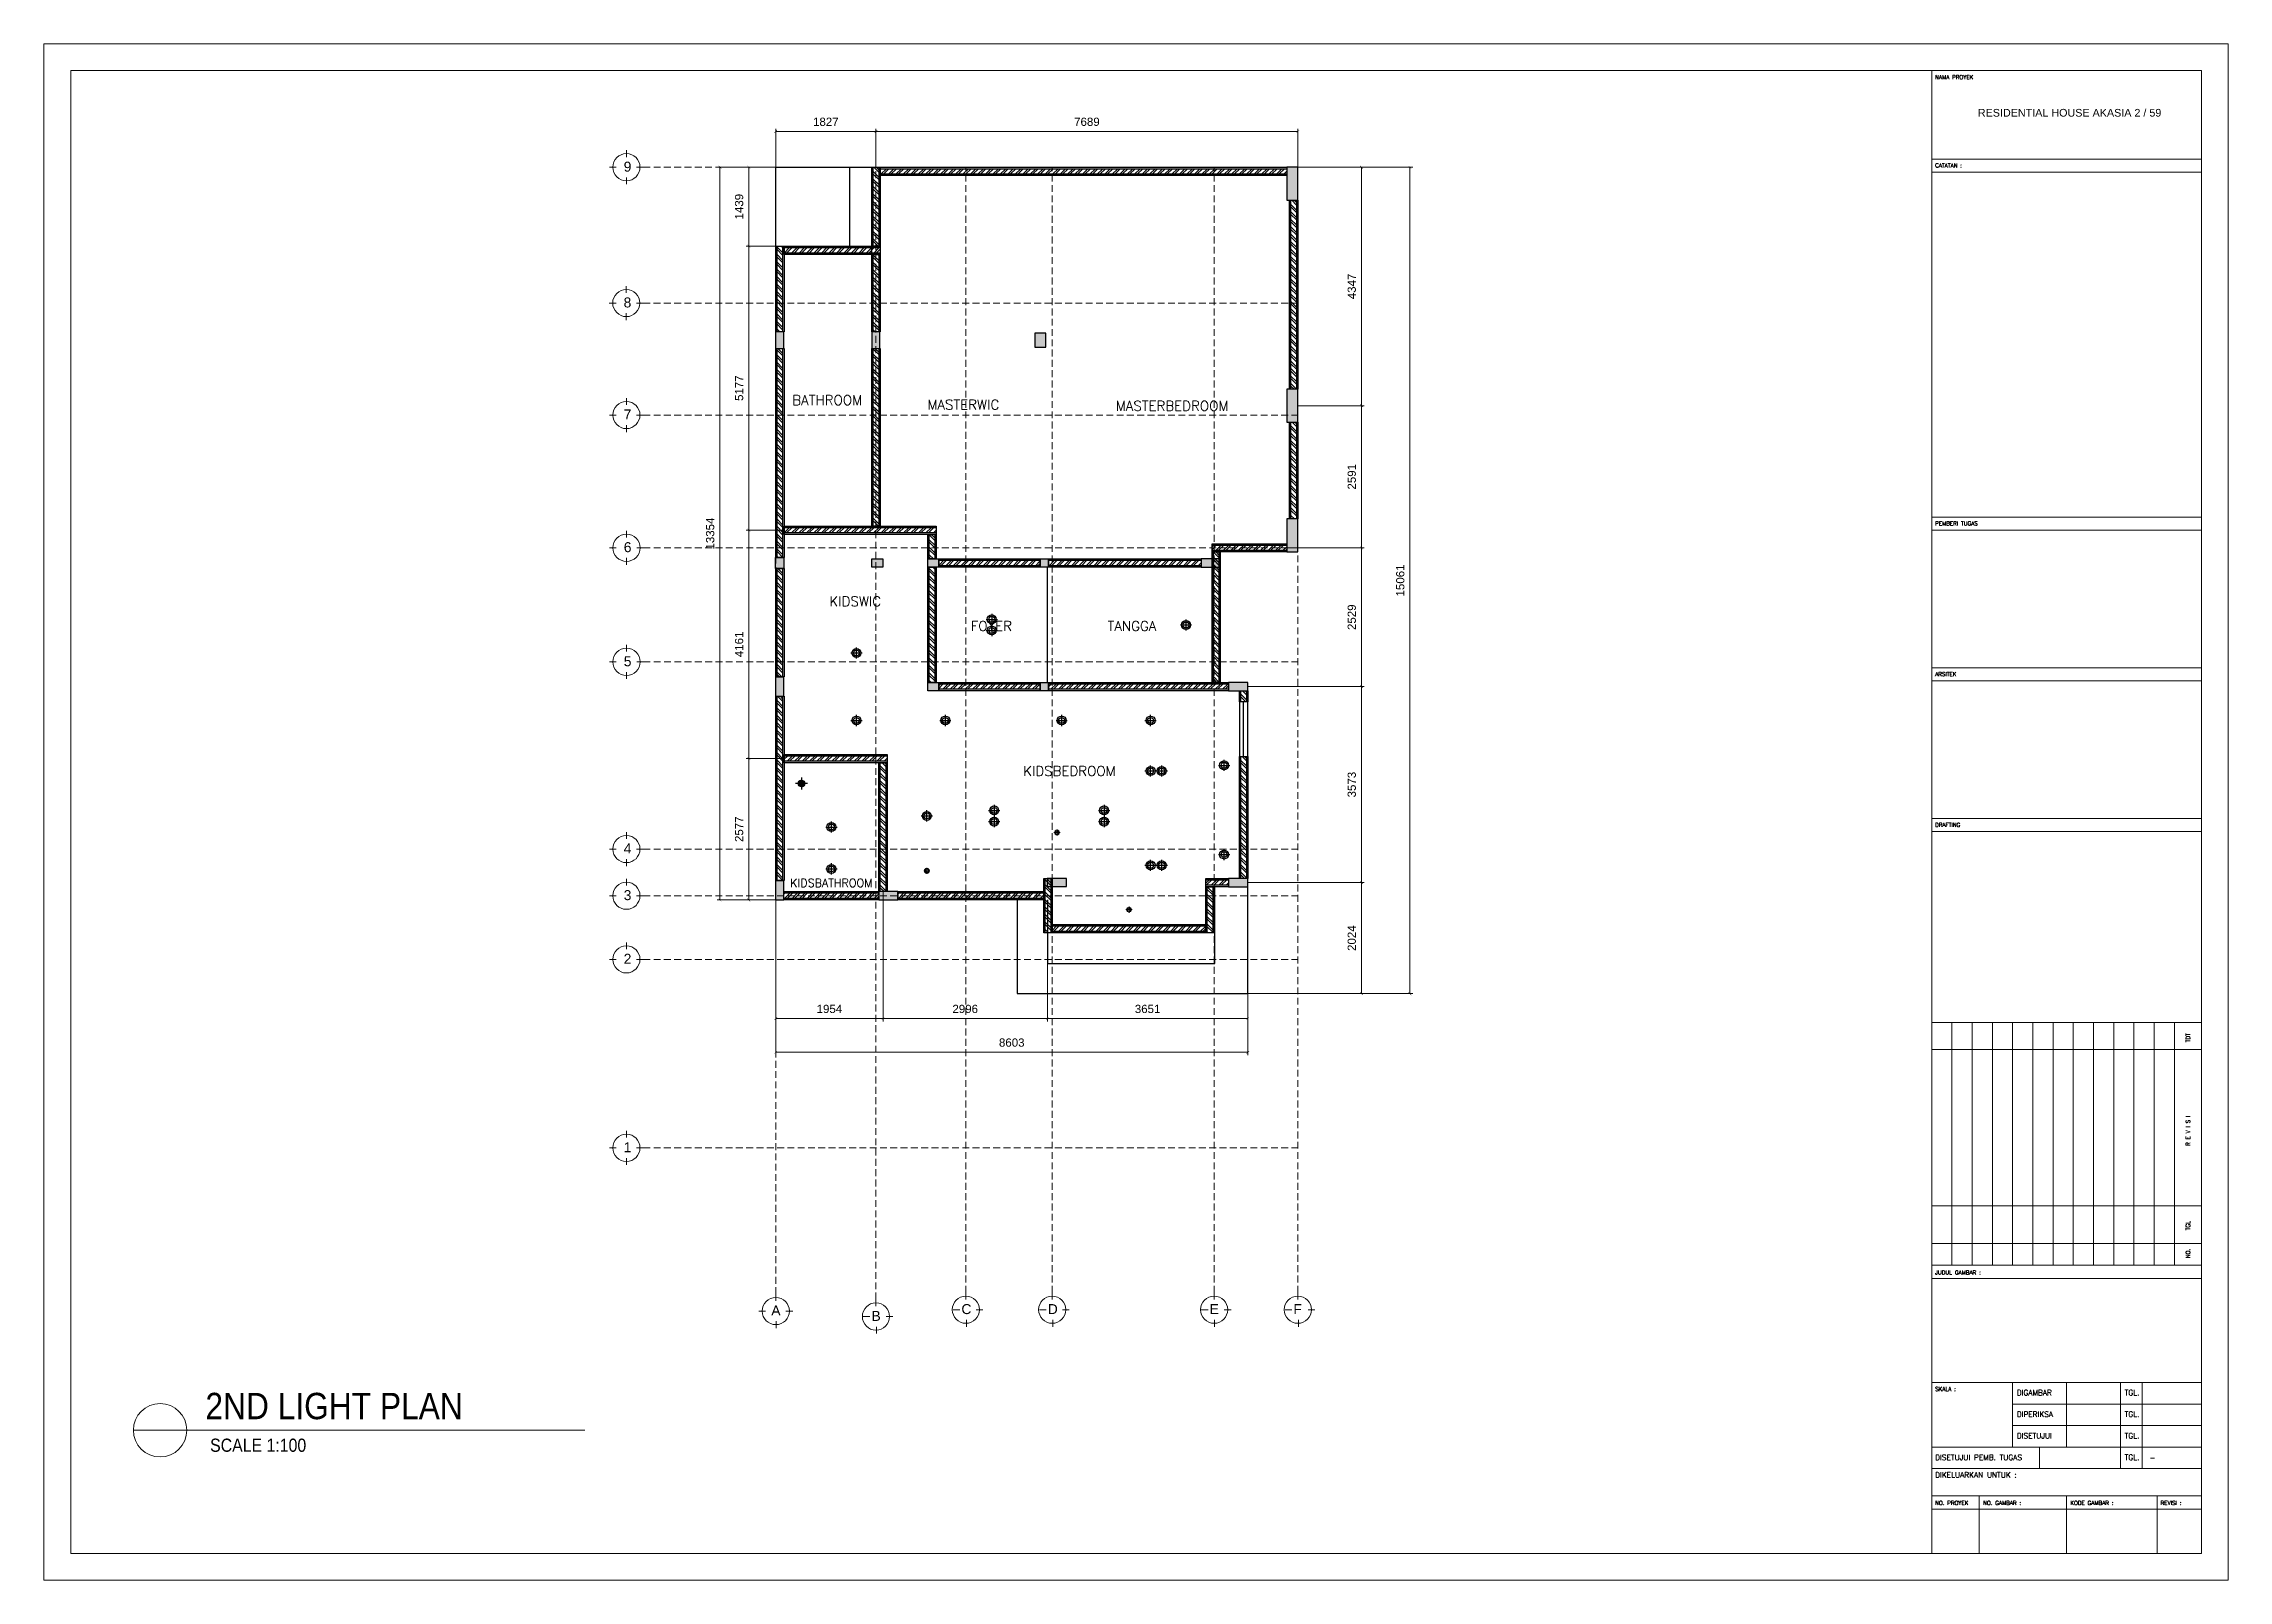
# Model space of a CAD drawing. Header units: millimetres. Extents: x 19632 to 183655, y 41319 to 69325.
# Drawn here: x 99257 to 139070, y 41319 to 69325 of the extents above; entities that cross this region are included whole.
import ezdxf
from ezdxf.enums import TextEntityAlignment as Align

# ---------------------------------------------------------------- set-up
doc = ezdxf.new("R2010")
doc.units = ezdxf.units.MM
doc.header["$MEASUREMENT"] = 0
doc.linetypes.add('DASHED2', pattern=[0.375, 0.25, -0.125])
doc.linetypes.add('HIDDEN2', pattern=[0.1875, 0.125, -0.0625])
for name, color, linetype, lineweight in [('09-Arsiran', 8, 'Continuous', 5), ('AS', 8, 'HIDDEN2', 5), ('ceiling', 40, 'Continuous', 13), ('DIM', 1, 'Continuous', 5), ('HATCH', 8, 'Continuous', 5), ('KOP', 7, 'Continuous', 80), ('l1', 5, 'Continuous', 5), ('LEGEND', 1, 'DASHED2', 50), ('XR-KOP A3_MOZART$0$A-TXTKOP', 3, 'Continuous', 5), ('XR-KOP A3_MOZART$0$KOP-A1$0$A-GRSKOP', 1, 'Continuous', 5), ('XR-KOP A3_MOZART$0$KOP-A1$0$A-TXTKOP', 3, 'Continuous', 5)]:
    doc.layers.add(name, color=color, linetype=linetype, lineweight=lineweight)
for name, color, linetype in [('lights (bulb)', 32, 'Continuous'), ('tampak', 7, 'Continuous'), ('WALL', 255, 'Continuous')]:
    doc.layers.add(name, color=color, linetype=linetype)
doc.styles.add('40', font='arial.ttf', dxfattribs={"width": 0.9, "height": 100})
doc.styles.add('HAND', font='ROMAND.SHX', dxfattribs={"width": 0.8, "height": 250})
doc.styles.get("Standard").update_dxf_attribs({"font": 'arial.ttf'})
doc.styles.add('style2', font='times.ttf', dxfattribs={"height": 0.18})
doc.styles.add('XR-KOP A3_MOZART$0$KOP-A1$0$ROMANS', font='romans.shx', dxfattribs={"height": 200})
doc.styles.add('XR-KOP A3_MOZART$0$ROMANS', font='romans.shx', dxfattribs={"height": 200})
doc.dimstyles.new('DIM100', dxfattribs={"dimscale": 0, "dimtxt": 150, "dimasz": 50, "dimexe": 50, "dimexo": 0, "dimgap": 100, "dimtad": 1, "dimtoh": 1, "dimdec": 0, "dimdsep": 46, "dimtxsty": 'Standard', "dimblk": 'ARCHTICK', "dimcen": 1, "dimclrd": 1, "dimclre": 1, "dimadec": 0, "dimazin": 0, "dimtfac": 250, "dimtdec": 0, "dimtix": 1, "dimtmove": 0, "dimatfit": 3, "dimldrblk": 'DOT', "dimfxl": 150, "dimtolj": 1, "dimtzin": 0, "dimlwd": 5, "dimlwe": 5, "dimarcsym": 0})

msp = doc.modelspace()

# ---------------------------------------------------------------- texts
at = {"color": 4, "style": 'HAND'}
for tag, height, p in [('BATHROOM', 178.897, (113536.6, 62829)), ('MASTERWIC', 178.897, (116016.7, 62746.6)), ('MASTERBEDROOM', 178.897, (119821, 62723.9)), ('KIDSWIC', 178.897, (114047.6, 59161.9)), ('FOYER', 178.897, (116527.8, 58713.2)), ('TANGGA', 178.897, (119090.7, 58713.2)), ('KIDSBEDROOM', 178.897, (117950.4, 56070.1)), ('KIDSBATHROOM', 148.393, (113612.6, 54028.5))]:
    msp.add_attdef(tag, text='%%UDENAH LANTAI DASAR', height=height, rotation=0, dxfattribs=at).set_placement(p, align=Align.MIDDLE)
at = {"layer": '09-Arsiran', "color": 2, "char_height": 181.6, "attachment_point": 1}
for s, width, insert in [('9', 181.624, (109827, 67175.2)), ('8', 181.624, (109825.5, 64700.2)), ('7', 43.207, (109827, 62658.8)), ('6', 43.207, (109828.4, 60239.5)), ('5', 43.207, (109828.4, 58160.2)), ('4', 43.207, (109827, 54748)), ('3', 43.207, (109827, 53897.3)), ('2', 43.207, (109827, 52737.3)), ('1', 43.207, (109827, 49302.3)), ('A', 43.207, (112517, 46327.7)), ('B', 43.207, (114342.8, 46227.7)), ('C', 43.207, (115982, 46352.7)), ('D', 43.207, (117554.9, 46352.7)), ('E', 43.207, (120504.9, 46352.7)), ('F', 181.624, (122031.4, 46352.7))]:
    msp.add_mtext_dynamic_manual_height_columns(s, width=width, gutter_width=908.1, heights=[0], dxfattribs=dict(at, insert=insert))
at = {"layer": 'DIM', "attachment_point": 5, "style": '40'}
for s, insert, char_height in [('{\\fCentury Gothic|b0|i0|c0|p34;2ND LIGHT PLAN }', (104549.8, 44491.9), 480.38), ('{\\fCentury Gothic|b0|i0|c0|p34;SCALE 1:100}', (103165.9, 43779.3), 240.19)]:
    msp.add_mtext(s, dxfattribs=dict(at, insert=insert, char_height=char_height))

# ---------------------------------------------------------------- blocks, each defined once
blk = doc.blocks.new('hsdh')
at = {"layer": 'XR-KOP A3_MOZART$0$KOP-A1$0$A-GRSKOP', "linetype": 'Continuous', "lineweight": 5}
for p, q in [((140385, 56660), (140385, 82138)), ((140385, 80618), (145017, 80618)), ((140385, 74466), (145017, 74466)), ((140385, 74244), (145017, 74244)), ((140385, 71876), (145017, 71876)), ((140385, 71654), (145017, 71654)), ((140385, 69286), (145017, 69286)), ((140385, 69063), (145017, 69063)), ((140385, 65781), (145017, 65781)), ((140385, 65781), (145017, 65781)), ((140732, 61611), (140732, 65781)), ((141079, 61611), (141079, 65781)), ((141427, 61611), (141427, 65781)), ((141774, 61611), (141774, 65781)), ((142122, 61611), (142122, 65781)), ((142469, 61611), (142469, 65781)), ((142816, 61611), (142816, 65781)), ((143164, 61611), (143164, 65781)), ((143511, 61611), (143511, 65781)), ((143859, 61611), (143859, 65781)), ((144206, 61611), (144206, 65781)), ((144554, 61611), (144554, 65781)), ((140385, 65317), (145017, 65317)), ((140385, 62631), (145017, 62631)), ((140385, 61982), (145017, 61982)), ((140385, 61611), (145017, 61611)), ((140385, 61611), (145017, 61611)), ((140385, 61380), (145017, 61380)), ((140385, 59597), (145017, 59597)), ((141774, 59597), (141774, 58485)), ((142701, 59597), (142701, 58485)), ((143627, 59597), (143627, 58115)), ((143998, 59597), (143998, 58115)), ((141774, 59226), (145017, 59226)), ((141774, 58856), (145017, 58856)), ((140385, 58485), (145017, 58485)), ((142237, 58485), (142237, 58115)), ((140385, 58115), (145017, 58115)), ((140385, 57651), (145017, 57651)), ((141201, 57651), (141201, 56660)), ((142701, 57651), (142701, 56660)), ((144258, 57651), (144258, 56660)), ((140385, 57420), (145017, 57420))]:
    blk.add_line(p, q, dxfattribs=at)
at = {"layer": 'XR-KOP A3_MOZART$0$KOP-A1$0$A-GRSKOP', "color": 0, "linetype": 'Continuous', "lineweight": 5}
blk.add_lwpolyline([(145480, 82601), (107945, 82601), (107945, 56197), (145480, 56197)], close=True, dxfattribs=at)
at = {"layer": 'XR-KOP A3_MOZART$0$KOP-A1$0$A-GRSKOP', "color": 5, "linetype": 'Continuous', "lineweight": 5}
blk.add_lwpolyline([(145017, 82138), (108409, 82138), (108409, 56660), (145017, 56660)], close=True, dxfattribs=at)
at = {"layer": 'XR-KOP A3_MOZART$0$KOP-A1$0$A-GRSKOP', "linetype": 'Continuous', "lineweight": 5}
blk.add_lwpolyline([(145017, 80396), (140385, 80396)], dxfattribs=at)
at = {"layer": 'KOP', "color": 7, "insert": (141177, 81480), "char_height": 132.26, "attachment_point": 1, "style": 'style2'}
blk.add_mtext('{\\fArial|b0|i0|c0|p34;RESIDENTIAL HOUSE AKASIA 2 / 59}', dxfattribs=at)
at = {"layer": 'XR-KOP A3_MOZART$0$A-TXTKOP', "lineweight": 5, "style": 'XR-KOP A3_MOZART$0$ROMANS'}
blk.add_text('-', height=92.6, dxfattribs=at).set_placement((144125, 58258))
at = {"layer": 'XR-KOP A3_MOZART$0$KOP-A1$0$A-TXTKOP', "lineweight": 5, "style": 'XR-KOP A3_MOZART$0$KOP-A1$0$ROMANS'}
for s, height, p in [('NAMA PROYEK', 69.49, (140443, 81990)), ('CATATAN :', 69.5, (140443, 80475)), ('PEMBERI TUGAS', 69.49, (140443, 74323)), ('ARSITEK', 69.5, (140443, 71733)), ('DRAFTING', 69.5, (140443, 69142)), ('JUDUL GAMBAR :', 69.49, (140443, 61451)), ('SKALA :', 69.5, (140443, 59449)), ('DIGAMBAR', 92.6, (141846, 59375)), ('TGL.', 92.6, (143699, 59375)), ('DIPERIKSA', 92.6, (141846, 59004)), ('TGL.', 92.6, (143699, 59004)), ('DISETUJUI', 92.6, (141846, 58634)), ('TGL.', 92.6, (143699, 58634)), ('DISETUJUI PEMB. TUGAS', 92.65, (140443, 58262)), ('TGL.', 92.6, (143699, 58263)), ('DIKELUARKAN UNTUK :', 92.65, (140443, 57961)), ('NO. PROYEK', 69.5, (140443, 57491)), ('NO. GAMBAR :', 69.49, (141267, 57491)), ('KODE GAMBAR :', 69.49, (142767, 57491)), ('REVISI :', 69.5, (144317, 57491))]:
    blk.add_text(s, height=height, dxfattribs=at).set_placement(p)
for s, height, p in [('TDT', 69.5, (144822, 65440)), ('R E V I S I', 69.49, (144822, 63662)), ('TGL', 69.5, (144822, 62210)), ('NO.', 69.5, (144822, 61732))]:
    blk.add_text(s, height=height, rotation=90, dxfattribs=at).set_placement(p)
blk = doc.blocks.new('*U15')
at = {"layer": 'HATCH'}
h = blk.add_hatch(dxfattribs=at)
h.set_pattern_fill('ANSI32', color=0, scale=10)
h.set_pattern_definition([(45, (-5541.52, -10567.46), (-67.3519, 67.3519), []), (45, (-5496.62, -10567.46), (-67.3519, 67.3519), [])])
h.paths.add_polyline_path([(3193, 50), (3193, -50), (6523, -50), (6523, 50)])
at = {"layer": 'WALL', "color": 0}
for points in [[(3193, 75), (6523, 75), (6523, -75), (3193, -75)], [(3193, 50), (6523, 50), (6523, -50), (3193, -50)]]:
    blk.add_lwpolyline(points, close=True, dxfattribs=at)
blk = doc.blocks.new('*U14')
at = {"layer": 'HATCH'}
h = blk.add_hatch(dxfattribs=at)
h.set_pattern_fill('ANSI32', color=0, scale=10)
h.set_pattern_definition([(45, (4766.25, -10567.46), (-67.3519, 67.3519), []), (45, (4811.15, -10567.46), (-67.3519, 67.3519), [])])
h.paths.add_polyline_path([(10943, -50), (10943, 50), (9081, 50), (9081, -50)])
at = {"layer": 'WALL', "color": 0}
for points in [[(9081, 75), (10943, 75), (10943, -75), (9081, -75)], [(9081, 50), (10943, 50), (10943, -50), (9081, -50)]]:
    blk.add_lwpolyline(points, close=True, dxfattribs=at)
blk = doc.blocks.new('*U179')
at = {"layer": 'HATCH'}
h = blk.add_hatch(dxfattribs=at)
h.set_pattern_fill('ANSI32', color=0, scale=10)
h.set_pattern_definition([(45, (-121.22, -10567.46), (-67.3519, 67.3519), []), (45, (-76.315, -10567.46), (-67.3519, 67.3519), [])])
h.paths.add_polyline_path([(8884, -50), (8884, 50), (6252, 50), (6252, -50)])
at = {"layer": 'WALL', "color": 0}
for points in [[(6252, 75), (8884, 75), (8884, -75), (6252, -75)], [(6252, 50), (8884, 50), (8884, -50), (6252, -50)]]:
    blk.add_lwpolyline(points, close=True, dxfattribs=at)
blk = doc.blocks.new('*U16')
at = {"layer": 'HATCH'}
h = blk.add_hatch(dxfattribs=at)
h.set_pattern_fill('ANSI32', color=0, scale=10)
h.set_pattern_definition([(45, (-19696.05, -10567.46), (-67.3519, 67.3519), []), (45, (-19651.15, -10567.46), (-67.3519, 67.3519), [])])
h.paths.add_polyline_path([(-3382, 50), (-3382, -50), (-1056, -50), (-1056, 50)])
at = {"layer": 'WALL', "color": 0}
for points in [[(-3382, 75), (-1056, 75), (-1056, -75), (-3382, -75)], [(-3382, 50), (-1056, 50), (-1056, -50), (-3382, -50)]]:
    blk.add_lwpolyline(points, close=True, dxfattribs=at)
blk = doc.blocks.new('*U177')
at = {"layer": 'HATCH'}
h = blk.add_hatch(dxfattribs=at)
h.set_pattern_fill('ANSI32', color=0, scale=10)
h.set_pattern_definition([(45, (-21335.74, -10567.46), (-67.3519, 67.3519), []), (45, (-21290.83, -10567.46), (-67.3519, 67.3519), [])])
h.paths.add_polyline_path([(-3531, 50), (-3531, -50), (-2548, -50), (-2548, 50)])
at = {"layer": 'WALL', "color": 0}
for points in [[(-3531, 75), (-2548, 75), (-2548, -75), (-3531, -75)], [(-3531, 50), (-2548, 50), (-2548, -50), (-3531, -50)]]:
    blk.add_lwpolyline(points, close=True, dxfattribs=at)
blk = doc.blocks.new('*U175')
at = {"layer": 'HATCH'}
h = blk.add_hatch(dxfattribs=at)
h.set_pattern_fill('ANSI32', color=0, scale=10)
h.set_pattern_definition([(45, (799.83, -10567.46), (-67.3519, 67.3519), []), (45, (844.73, -10567.46), (-67.3519, 67.3519), [])])
h.paths.add_polyline_path([(8234, -50), (8234, 50), (7823, 50), (7823, -50)])
at = {"layer": 'WALL', "color": 0}
for points in [[(7823, 75), (8234, 75), (8234, -75), (7823, -75)], [(7823, 50), (8234, 50), (8234, -50), (7823, -50)]]:
    blk.add_lwpolyline(points, close=True, dxfattribs=at)
blk = doc.blocks.new('*U78')
at = {"layer": 'HATCH'}
h = blk.add_hatch(dxfattribs=at)
h.set_pattern_fill('ANSI32', color=0, scale=10)
h.set_pattern_definition([(45, (-23743.76, -10567.46), (-67.35192, 67.35192), []), (45, (-23698.86, -10567.46), (-67.35192, 67.35192), [])])
h.paths.add_polyline_path([(-5343, 50), (-5343, -50), (-3143, -50), (-3143, 50)])
at = {"layer": 'WALL', "color": 0}
for points in [[(-5343, 75), (-3143, 75), (-3143, -75), (-5343, -75)], [(-5343, 50), (-3143, 50), (-3143, -50), (-5343, -50)]]:
    blk.add_lwpolyline(points, close=True, dxfattribs=at)
blk = doc.blocks.new('*U17')
at = {"layer": 'HATCH'}
h = blk.add_hatch(dxfattribs=at)
h.set_pattern_fill('ANSI32', color=0, scale=10)
h.set_pattern_definition([(45, (9317.82, -10567.46), (-67.3519, 67.3519), []), (45, (9362.72, -10567.46), (-67.3519, 67.3519), [])])
h.paths.add_polyline_path([(13204, -50), (13204, 50), (11371, 50), (11371, -50)])
at = {"layer": 'WALL', "color": 0}
for points in [[(11371, 75), (13204, 75), (13204, -75), (11371, -75)], [(11371, 50), (13204, 50), (13204, -50), (11371, -50)]]:
    blk.add_lwpolyline(points, close=True, dxfattribs=at)
blk = doc.blocks.new('*U62')
at = {"layer": 'HATCH'}
h = blk.add_hatch(dxfattribs=at)
h.set_pattern_fill('ANSI32', color=0, scale=10)
h.set_pattern_definition([(45, (-36433.05, -10567.46), (-67.35192, 67.35192), []), (45, (-36388.15, -10567.46), (-67.35192, 67.35192), [])])
h.paths.add_polyline_path([(-12293, 50), (-12293, -50), (-8883, -50), (-8883, 50)])
at = {"layer": 'WALL', "color": 0}
for points in [[(-12293, 75), (-8883, 75), (-8883, -75), (-12293, -75)], [(-12293, 50), (-8883, 50), (-8883, -50), (-12293, -50)]]:
    blk.add_lwpolyline(points, close=True, dxfattribs=at)
blk = doc.blocks.new('*U18')
at = {"layer": 'HATCH'}
h = blk.add_hatch(dxfattribs=at)
h.set_pattern_fill('ANSI32', color=0, scale=10)
h.set_pattern_definition([(45, (8123.6, -10567.46), (-67.3519, 67.3519), []), (45, (8168.5, -10567.46), (-67.3519, 67.3519), [])])
h.paths.add_polyline_path([(12606, -50), (12606, 50), (10774, 50), (10774, -50)])
at = {"layer": 'WALL', "color": 0}
for points in [[(10774, 75), (12606, 75), (12606, -75), (10774, -75)], [(10774, 50), (12606, 50), (12606, -50), (10774, -50)]]:
    blk.add_lwpolyline(points, close=True, dxfattribs=at)
blk = doc.blocks.new('*U66')
at = {"layer": 'HATCH'}
h = blk.add_hatch(dxfattribs=at)
h.set_pattern_fill('ANSI32', color=0, scale=10)
h.set_pattern_definition([(45, (-30099.03, -10567.46), (-67.35192, 67.35192), []), (45, (-30054.13, -10567.46), (-67.35192, 67.35192), [])])
h.paths.add_polyline_path([(-9025, 50), (-9025, -50), (-5817, -50), (-5817, 50)])
at = {"layer": 'WALL', "color": 0}
for points in [[(-9025, 75), (-5817, 75), (-5817, -75), (-9025, -75)], [(-9025, 50), (-5817, 50), (-5817, -50), (-9025, -50)]]:
    blk.add_lwpolyline(points, close=True, dxfattribs=at)
blk = doc.blocks.new('*U24')
at = {"layer": 'HATCH'}
h = blk.add_hatch(dxfattribs=at)
h.set_pattern_fill('ANSI32', color=0, scale=10)
h.set_pattern_definition([(45, (7339.76, -10567.46), (-67.3519, 67.3519), []), (45, (7384.66, -10567.46), (-67.3519, 67.3519), [])])
h.paths.add_polyline_path([(12676, -50), (12676, 50), (9921, 50), (9921, -50)])
at = {"layer": 'WALL', "color": 0}
for points in [[(9921, 75), (12676, 75), (12676, -75), (9921, -75)], [(9921, 50), (12676, 50), (12676, -50), (9921, -50)]]:
    blk.add_lwpolyline(points, close=True, dxfattribs=at)
blk = doc.blocks.new('*U25')
at = {"layer": 'HATCH'}
h = blk.add_hatch(dxfattribs=at)
h.set_pattern_fill('ANSI32', color=0, scale=10)
h.set_pattern_definition([(45, (-31819.38, -10567.46), (-67.35192, 67.35192), []), (45, (-31774.48, -10567.46), (-67.35192, 67.35192), [])])
h.paths.add_polyline_path([(-9322, 50), (-9322, -50), (-7241, -50), (-7241, 50)])
at = {"layer": 'WALL', "color": 0}
for points in [[(-9322, 75), (-7241, 75), (-7241, -75), (-9322, -75)], [(-9322, 50), (-7241, 50), (-7241, -50), (-9322, -50)]]:
    blk.add_lwpolyline(points, close=True, dxfattribs=at)
blk = doc.blocks.new('*U26')
at = {"layer": 'HATCH'}
h = blk.add_hatch(dxfattribs=at)
h.set_pattern_fill('ANSI32', color=0, scale=10)
h.set_pattern_definition([(45, (8038.8, -10567.46), (-67.3519, 67.3519), []), (45, (8083.7, -10567.46), (-67.3519, 67.3519), [])])
h.paths.add_polyline_path([(13273, -50), (13273, 50), (10023, 50), (10023, -50)])
at = {"layer": 'WALL', "color": 0}
for points in [[(10023, 75), (13273, 75), (13273, -75), (10023, -75)], [(10023, 50), (13273, 50), (13273, -50), (10023, -50)]]:
    blk.add_lwpolyline(points, close=True, dxfattribs=at)
blk = doc.blocks.new('*U27')
at = {"layer": 'HATCH'}
h = blk.add_hatch(dxfattribs=at)
h.set_pattern_fill('ANSI32', color=0, scale=10)
h.set_pattern_definition([(45, (-1166.05, -10567.46), (-67.3519, 67.3519), []), (45, (-1121.15, -10567.46), (-67.3519, 67.3519), [])])
h.paths.add_polyline_path([(7902, -50), (7902, 50), (6189, 50), (6189, -50)])
at = {"layer": 'WALL', "color": 0}
for points in [[(6189, 75), (7902, 75), (7902, -75), (6189, -75)], [(6189, 50), (7902, 50), (7902, -50), (6189, -50)]]:
    blk.add_lwpolyline(points, close=True, dxfattribs=at)
blk = doc.blocks.new('*U28')
at = {"layer": 'HATCH'}
h = blk.add_hatch(dxfattribs=at)
h.set_pattern_fill('ANSI32', color=0, scale=10)
h.set_pattern_definition([(45, (-4169.86, -10567.46), (-67.3519, 67.3519), []), (45, (-4124.96, -10567.46), (-67.3519, 67.3519), [])])
h.paths.add_polyline_path([(6523, -50), (6523, 50), (4565, 50), (4565, -50)])
at = {"layer": 'WALL', "color": 0}
for points in [[(4565, 75), (6523, 75), (6523, -75), (4565, -75)], [(4565, 50), (6523, 50), (6523, -50), (4565, -50)]]:
    blk.add_lwpolyline(points, close=True, dxfattribs=at)
blk = doc.blocks.new('*U29')
at = {"layer": 'HATCH'}
h = blk.add_hatch(dxfattribs=at)
h.set_pattern_fill('ANSI32', color=0, scale=10)
h.set_pattern_definition([(45, (-5987.08, -10567.46), (-67.3519, 67.3519), []), (45, (-5942.18, -10567.46), (-67.3519, 67.3519), [])])
h.paths.add_polyline_path([(2747, 50), (2747, -50), (6523, -50), (6523, 50)])
at = {"layer": 'WALL', "color": 0}
for points in [[(2747, 75), (6523, 75), (6523, -75), (2747, -75)], [(2747, 50), (6523, 50), (6523, -50), (2747, -50)]]:
    blk.add_lwpolyline(points, close=True, dxfattribs=at)
blk = doc.blocks.new('*U30')
at = {"layer": 'HATCH'}
h = blk.add_hatch(dxfattribs=at)
h.set_pattern_fill('ANSI32', color=0, scale=10)
h.set_pattern_definition([(45, (-3759.58, -10567.46), (-67.3519, 67.3519), []), (45, (-3714.68, -10567.46), (-67.3519, 67.3519), [])])
h.paths.add_polyline_path([(6523, -50), (6523, 50), (4975, 50), (4975, -50)])
at = {"layer": 'WALL', "color": 0}
for points in [[(4975, 75), (6523, 75), (6523, -75), (4975, -75)], [(4975, 50), (6523, 50), (6523, -50), (4975, -50)]]:
    blk.add_lwpolyline(points, close=True, dxfattribs=at)
blk = doc.blocks.new('*U65')
at = {"layer": 'HATCH'}
h = blk.add_hatch(dxfattribs=at)
h.set_pattern_fill('ANSI32', color=0, scale=10)
h.set_pattern_definition([(45, (5170.855, -10567.46), (-67.3519, 67.3519), []), (45, (5215.76, -10567.46), (-67.3519, 67.3519), [])])
h.paths.add_polyline_path([(11586, -50), (11586, 50), (8842, 50), (8842, -50)])
at = {"layer": 'WALL', "color": 0}
for points in [[(8842, 75), (11586, 75), (11586, -75), (8842, -75)], [(8842, 50), (11586, 50), (11586, -50), (8842, -50)]]:
    blk.add_lwpolyline(points, close=True, dxfattribs=at)
blk = doc.blocks.new('_ArchTick')
at = {"color": 0, "linetype": 'ByBlock', "const_width": 0.15}
blk.add_lwpolyline([(-0.5, -0.5), (0.5, 0.5)], dxfattribs=at)
blk = doc.blocks.new('*D273')
at = {"color": 1, "lineweight": 5, "transparency": 16777216}
for p, q in [((114553, 53872), (114553, 51506)), ((112599, 53721), (112599, 51506)), ((112599, 51556), (114553, 51556))]:
    blk.add_line(p, q, dxfattribs=at)
at = {"layer": 'Defpoints', "color": 0, "transparency": 16777216}
for p in [(114553, 53872), (112599, 53721), (114553, 51556)]:
    blk.add_point(p, dxfattribs=at)
at = {"color": 1, "lineweight": 5, "transparency": 16777216, "xscale": 50, "yscale": 50, "zscale": 50, "rotation": 180}
blk.add_blockref('_ArchTick', (112599, 51556), dxfattribs=at)
at = {"color": 1, "lineweight": 5, "transparency": 16777216, "xscale": 50, "yscale": 50, "zscale": 50}
blk.add_blockref('_ArchTick', (114553, 51556), dxfattribs=at)
at = {"color": 0, "transparency": 16777216, "insert": (113576, 51732), "char_height": 150, "attachment_point": 5}
blk.add_mtext('\\A1;1954', dxfattribs=at)
blk = doc.blocks.new('_DOT')
at = {"color": 0, "linetype": 'ByBlock'}
blk.add_line((-0.5, 0), (-1, 0), dxfattribs=at)
at = {"color": 0, "linetype": 'ByBlock', "const_width": 0.5}
blk.add_lwpolyline([(-0.25, 0, 1), (0.25, 0, 1)], format="xyb", close=True, dxfattribs=at)
blk = doc.blocks.new('*D274')
at = {"color": 1, "lineweight": 5, "transparency": 16777216}
for p, q in [((114553, 53872), (114553, 51506)), ((117549, 52561), (117549, 51506)), ((114553, 51556), (117549, 51556))]:
    blk.add_line(p, q, dxfattribs=at)
at = {"layer": 'Defpoints', "color": 0, "transparency": 16777216}
for p in [(114553, 53872), (117549, 52561), (117549, 51556)]:
    blk.add_point(p, dxfattribs=at)
at = {"color": 1, "lineweight": 5, "transparency": 16777216, "xscale": 50, "yscale": 50, "zscale": 50, "rotation": 180}
blk.add_blockref('_ArchTick', (114553, 51556), dxfattribs=at)
at = {"color": 1, "lineweight": 5, "transparency": 16777216, "xscale": 50, "yscale": 50, "zscale": 50}
blk.add_blockref('_ArchTick', (117549, 51556), dxfattribs=at)
at = {"color": 0, "transparency": 16777216, "insert": (116051, 51732), "char_height": 150, "attachment_point": 5}
blk.add_mtext('\\A1;2996', dxfattribs=at)
blk = doc.blocks.new('*D223')
at = {"color": 1, "lineweight": 5, "transparency": 16777216}
for p, q in [((121200, 53961), (121200, 51506)), ((117549, 52011), (117549, 51506)), ((117549, 51556), (121200, 51556))]:
    blk.add_line(p, q, dxfattribs=at)
at = {"layer": 'Defpoints', "color": 0, "transparency": 16777216}
for p in [(121200, 53961), (117549, 52011), (121200, 51556)]:
    blk.add_point(p, dxfattribs=at)
at = {"color": 1, "lineweight": 5, "transparency": 16777216, "xscale": 50, "yscale": 50, "zscale": 50, "rotation": 180}
blk.add_blockref('_ArchTick', (117549, 51556), dxfattribs=at)
at = {"color": 1, "lineweight": 5, "transparency": 16777216, "xscale": 50, "yscale": 50, "zscale": 50}
blk.add_blockref('_ArchTick', (121200, 51556), dxfattribs=at)
at = {"color": 0, "transparency": 16777216, "insert": (119375, 51732), "char_height": 150, "attachment_point": 5}
blk.add_mtext('\\A1;3651', dxfattribs=at)
blk = doc.blocks.new('*D224')
at = {"color": 1, "lineweight": 5, "transparency": 16777216}
for p, q in [((121200, 53961), (121200, 50892)), ((112597, 53721), (112597, 50892)), ((112597, 50942), (121200, 50942))]:
    blk.add_line(p, q, dxfattribs=at)
at = {"layer": 'Defpoints', "color": 0, "transparency": 16777216}
for p in [(121200, 53961), (112597, 53721), (121200, 50942)]:
    blk.add_point(p, dxfattribs=at)
at = {"color": 1, "lineweight": 5, "transparency": 16777216, "xscale": 50, "yscale": 50, "zscale": 50, "rotation": 180}
blk.add_blockref('_ArchTick', (112597, 50942), dxfattribs=at)
at = {"color": 1, "lineweight": 5, "transparency": 16777216, "xscale": 50, "yscale": 50, "zscale": 50}
blk.add_blockref('_ArchTick', (121200, 50942), dxfattribs=at)
at = {"color": 0, "transparency": 16777216, "insert": (116899, 51119), "char_height": 150, "attachment_point": 5}
blk.add_mtext('\\A1;8603', dxfattribs=at)
blk = doc.blocks.new('H4RTVVVV')
at = {"layer": 'tampak', "transparency": 33554687}
h = blk.add_hatch(dxfattribs=at)
h.set_pattern_fill('ANSI31', color=256, scale=10)
h.set_pattern_definition([(45, (147297.6343, 4e-11), (-0.8838834765, 0.8838834765), [])])
h.paths.add_polyline_path([(471989, 38900), (471989, 38600), (472139, 38600), (472139, 38900)])
h.paths.add_polyline_path([(473741, 38900), (473741, 38600), (473891, 38600), (473891, 38900)])
h.paths.add_polyline_path([(476711, 38875), (476711, 38625), (476911, 38625), (476911, 38875)])
h.paths.add_polyline_path([(481305, 41901), (481305, 41300), (481507, 41300), (481507, 41901)])
h.paths.add_polyline_path([(481305, 37857), (481305, 37255), (481507, 37255), (481507, 37857)])
h.paths.add_polyline_path([(481305, 35491), (481305, 34890), (481507, 34890), (481507, 35491)])
h.paths.add_polyline_path([(479742, 34762), (479742, 34612), (480092, 34612), (480092, 34762)])
h.paths.add_polyline_path([(476811, 34762), (476961, 34762), (476961, 34612), (476811, 34612)])
h.paths.add_polyline_path([(474761, 34762), (474961, 34762), (474961, 34612), (474761, 34612)])
h.paths.add_polyline_path([(473741, 34762), (473941, 34762), (473941, 34612), (473741, 34612)])
h.paths.add_polyline_path([(472139, 34787), (472139, 34587), (471989, 34587), (471989, 34787)])
h.paths.add_polyline_path([(471989, 32610), (471989, 32260), (472139, 32260), (472139, 32610)])
h.paths.add_polyline_path([(474761, 32511), (474961, 32511), (474961, 32361), (474761, 32361)])
h.paths.add_polyline_path([(476811, 32511), (476961, 32511), (476961, 32361), (476811, 32361)])
h.paths.add_polyline_path([(480242, 32511), (480242, 32361), (480592, 32361), (480592, 32511)])
h.paths.add_polyline_path([(480242, 28938), (480242, 28788), (480592, 28788), (480592, 28938)])
h.paths.add_polyline_path([(476941, 28940), (476941, 28790), (477291, 28790), (477291, 28940)])
h.paths.add_polyline_path([(473869, 28700), (473869, 28550), (474219, 28550), (474219, 28700)])
h.paths.add_polyline_path([(471989, 28548), (472139, 28548), (472139, 28898), (471989, 28898)])
for points in [[(481305, 41901), (481305, 41300), (481507, 41300), (481507, 41901), (481305, 41901)], [(471989, 38900), (471989, 38600), (472139, 38600), (472139, 38900), (471989, 38900)], [(473741, 38900), (473741, 38600), (473891, 38600), (473891, 38900), (473741, 38900)], [(476711, 38875), (476711, 38625), (476911, 38625), (476911, 38875), (476711, 38875)], [(481305, 37857), (481305, 37255), (481507, 37255), (481507, 37857), (481305, 37857)], [(481305, 35491), (481305, 34890), (481507, 34890), (481507, 35491), (481305, 35491)], [(472139, 34787), (472139, 34587), (471989, 34587), (471989, 34787), (472139, 34787)], [(473741, 34762), (473941, 34762), (473941, 34612), (473741, 34612), (473741, 34762)], [(474761, 34762), (474961, 34762), (474961, 34612), (474761, 34612), (474761, 34762)], [(476811, 34762), (476961, 34762), (476961, 34612), (476811, 34612), (476811, 34762)], [(479742, 34762), (479742, 34612), (480092, 34612), (480092, 34762), (479742, 34762)], [(471989, 32610), (471989, 32260), (472139, 32260), (472139, 32610), (471989, 32610)], [(474761, 32511), (474961, 32511), (474961, 32361), (474761, 32361), (474761, 32511)], [(476811, 32511), (476961, 32511), (476961, 32361), (476811, 32361), (476811, 32511)], [(480242, 32511), (480242, 32361), (480592, 32361), (480592, 32511), (480242, 32511)], [(471989, 28548), (472139, 28548), (472139, 28898), (471989, 28898), (471989, 28548)], [(473869, 28700), (473869, 28550), (474219, 28550), (474219, 28700), (473869, 28700)], [(476941, 28940), (476941, 28790), (477291, 28790), (477291, 28940), (476941, 28940)], [(480242, 28938), (480242, 28788), (480592, 28788), (480592, 28938), (480242, 28938)]]:
    blk.add_lwpolyline(points)
blk = doc.blocks.new('*U60')
at = {"layer": 'HATCH'}
h = blk.add_hatch(dxfattribs=at)
h.set_pattern_fill('ANSI32', color=0, scale=10)
h.set_pattern_definition([(45, (6181.03, -10567.46), (-67.3519, 67.3519), []), (45, (6225.93, -10567.46), (-67.3519, 67.3519), [])])
h.paths.add_polyline_path([(11586, -50), (11586, 50), (9852, 50), (9852, -50)])
at = {"layer": 'WALL', "color": 0}
for points in [[(9852, 75), (11586, 75), (11586, -75), (9852, -75)], [(9852, 50), (11586, 50), (11586, -50), (9852, -50)]]:
    blk.add_lwpolyline(points, close=True, dxfattribs=at)
blk = doc.blocks.new('*U61')
at = {"layer": 'HATCH'}
h = blk.add_hatch(dxfattribs=at)
h.set_pattern_fill('ANSI32', color=0, scale=10)
h.set_pattern_definition([(45, (-32180.25, -10567.46), (-67.35192, 67.35192), []), (45, (-32135.35, -10567.46), (-67.35192, 67.35192), [])])
h.paths.add_polyline_path([(-9173, 50), (-9173, -50), (-7750, -50), (-7750, 50)])
at = {"layer": 'WALL', "color": 0}
for points in [[(-9173, 75), (-7750, 75), (-7750, -75), (-9173, -75)], [(-9173, 50), (-7750, 50), (-7750, -50), (-9173, -50)]]:
    blk.add_lwpolyline(points, close=True, dxfattribs=at)
blk = doc.blocks.new('*U63')
at = {"layer": 'HATCH'}
h = blk.add_hatch(dxfattribs=at)
h.set_pattern_fill('ANSI32', color=0, scale=10)
h.set_pattern_definition([(45, (9225.58, -10567.46), (-67.3519, 67.3519), []), (45, (9270.485, -10567.46), (-67.3519, 67.3519), [])])
h.paths.add_polyline_path([(15911, -50), (15911, 50), (8571, 50), (8571, -50)])
at = {"layer": 'WALL', "color": 0}
for points in [[(8571, 75), (15911, 75), (15911, -75), (8571, -75)], [(8571, 50), (15911, 50), (15911, -50), (8571, -50)]]:
    blk.add_lwpolyline(points, close=True, dxfattribs=at)
blk = doc.blocks.new('*U64')
at = {"layer": 'HATCH'}
h = blk.add_hatch(dxfattribs=at)
h.set_pattern_fill('ANSI32', color=0, scale=10)
h.set_pattern_definition([(45, (-32156.32, -10567.46), (-67.35192, 67.35192), []), (45, (-32111.42, -10567.46), (-67.35192, 67.35192), [])])
h.paths.add_polyline_path([(-9149, 50), (-9149, -50), (-7750, -50), (-7750, 50)])
at = {"layer": 'WALL', "color": 0}
for points in [[(-9149, 75), (-7750, 75), (-7750, -75), (-9149, -75)], [(-9149, 50), (-7750, 50), (-7750, -50), (-9149, -50)]]:
    blk.add_lwpolyline(points, close=True, dxfattribs=at)
blk = doc.blocks.new('*U67')
at = {"layer": 'HATCH'}
h = blk.add_hatch(dxfattribs=at)
h.set_pattern_fill('ANSI32', color=0, scale=10)
h.set_pattern_definition([(45, (-30182.39, -10567.46), (-67.35192, 67.35192), []), (45, (-30137.49, -10567.46), (-67.35192, 67.35192), [])])
h.paths.add_polyline_path([(-7685, 50), (-7685, -50), (-7241, -50), (-7241, 50)])
at = {"layer": 'WALL', "color": 0}
for points in [[(-7685, 75), (-7241, 75), (-7241, -75), (-7685, -75)], [(-7685, 50), (-7241, 50), (-7241, -50), (-7685, -50)]]:
    blk.add_lwpolyline(points, close=True, dxfattribs=at)
blk = doc.blocks.new('*U68')
at = {"layer": 'HATCH'}
h = blk.add_hatch(dxfattribs=at)
h.set_pattern_fill('ANSI32', color=0, scale=10)
h.set_pattern_definition([(45, (-38095.64, -10567.46), (-67.35192, 67.35192), []), (45, (-38050.73, -10567.46), (-67.35192, 67.35192), [])])
h.paths.add_polyline_path([(-12293, 50), (-12293, -50), (-10546, -50), (-10546, 50)])
at = {"layer": 'WALL', "color": 0}
for points in [[(-12293, 75), (-10546, 75), (-10546, -75), (-12293, -75)], [(-12293, 50), (-10546, 50), (-10546, -50), (-12293, -50)]]:
    blk.add_lwpolyline(points, close=True, dxfattribs=at)
blk = doc.blocks.new('*U69')
at = {"layer": 'HATCH'}
h = blk.add_hatch(dxfattribs=at)
h.set_pattern_fill('ANSI32', color=0, scale=10)
h.set_pattern_definition([(45, (8645.6, -10567.46), (-67.3519, 67.3519), []), (45, (8690.5, -10567.46), (-67.3519, 67.3519), [])])
h.paths.add_polyline_path([(12626, -50), (12626, 50), (11276, 50), (11276, -50)])
at = {"layer": 'WALL', "color": 0}
for points in [[(11276, 75), (12626, 75), (12626, -75), (11276, -75)], [(11276, 50), (12626, 50), (12626, -50), (11276, -50)]]:
    blk.add_lwpolyline(points, close=True, dxfattribs=at)
blk = doc.blocks.new('*U70')
at = {"layer": 'HATCH'}
h = blk.add_hatch(dxfattribs=at)
h.set_pattern_fill('ANSI32', color=0, scale=10)
h.set_pattern_definition([(45, (-26513.9, -10567.46), (-67.35192, 67.35192), []), (45, (-26469, -10567.46), (-67.35192, 67.35192), [])])
h.paths.add_polyline_path([(-6806, 50), (-6806, -50), (-4451, -50), (-4451, 50)])
at = {"layer": 'WALL', "color": 0}
for points in [[(-6806, 75), (-4451, 75), (-4451, -75), (-6806, -75)], [(-6806, 50), (-4451, 50), (-4451, -50), (-6806, -50)]]:
    blk.add_lwpolyline(points, close=True, dxfattribs=at)
blk = doc.blocks.new('*D275')
at = {"color": 1, "lineweight": 5, "transparency": 16777216}
for p, q in [((112749, 56297), (112058, 56297)), ((112108, 53720), (112108, 56297)), ((112596, 53720), (112058, 53720))]:
    blk.add_line(p, q, dxfattribs=at)
at = {"layer": 'Defpoints', "color": 0, "transparency": 16777216}
for p in [(112108, 56297), (112749, 56297), (112596, 53720)]:
    blk.add_point(p, dxfattribs=at)
at = {"color": 1, "lineweight": 5, "transparency": 16777216, "xscale": 50, "yscale": 50, "zscale": 50}
for p, rotation in [((112108, 56297), 90), ((112108, 53720), 270)]:
    blk.add_blockref('_ArchTick', p, dxfattribs=dict(at, rotation=rotation))
at = {"color": 0, "transparency": 16777216, "insert": (111931, 55008), "char_height": 150, "attachment_point": 5, "rotation": 90}
blk.add_mtext('\\A1;2577', dxfattribs=at)
blk = doc.blocks.new('*D276')
at = {"color": 1, "lineweight": 5, "transparency": 16777216}
for p, q in [((112749, 60458), (112058, 60458)), ((112108, 56297), (112108, 60458)), ((112749, 56297), (112058, 56297))]:
    blk.add_line(p, q, dxfattribs=at)
at = {"layer": 'Defpoints', "color": 0, "transparency": 16777216}
for p in [(112108, 60458), (112749, 60458), (112749, 56297)]:
    blk.add_point(p, dxfattribs=at)
at = {"color": 1, "lineweight": 5, "transparency": 16777216, "xscale": 50, "yscale": 50, "zscale": 50}
for p, rotation in [((112108, 60458), 90), ((112108, 56297), 270)]:
    blk.add_blockref('_ArchTick', p, dxfattribs=dict(at, rotation=rotation))
at = {"color": 0, "transparency": 16777216, "insert": (111931, 58377), "char_height": 150, "attachment_point": 5, "rotation": 90}
blk.add_mtext('\\A1;4161', dxfattribs=at)
blk = doc.blocks.new('*D277')
at = {"color": 1, "lineweight": 5, "transparency": 16777216}
for p, q in [((112597, 65635), (112058, 65635)), ((112108, 60458), (112108, 65635)), ((112749, 60458), (112058, 60458))]:
    blk.add_line(p, q, dxfattribs=at)
at = {"layer": 'Defpoints', "color": 0, "transparency": 16777216}
for p in [(112108, 65635), (112597, 65635), (112749, 60458)]:
    blk.add_point(p, dxfattribs=at)
at = {"color": 1, "lineweight": 5, "transparency": 16777216, "xscale": 50, "yscale": 50, "zscale": 50}
for p, rotation in [((112108, 65635), 90), ((112108, 60458), 270)]:
    blk.add_blockref('_ArchTick', p, dxfattribs=dict(at, rotation=rotation))
at = {"color": 0, "transparency": 16777216, "insert": (111931, 63047), "char_height": 150, "attachment_point": 5, "rotation": 90}
blk.add_mtext('\\A1;5177', dxfattribs=at)
blk = doc.blocks.new('*D278')
at = {"color": 1, "lineweight": 5, "transparency": 16777216}
for p, q in [((114349, 67074), (112058, 67074)), ((112108, 65635), (112108, 67074)), ((112597, 65635), (112058, 65635))]:
    blk.add_line(p, q, dxfattribs=at)
at = {"layer": 'Defpoints', "color": 0, "transparency": 16777216}
for p in [(112108, 67074), (114349, 67074), (112597, 65635)]:
    blk.add_point(p, dxfattribs=at)
at = {"color": 1, "lineweight": 5, "transparency": 16777216, "xscale": 50, "yscale": 50, "zscale": 50}
for p, rotation in [((112108, 67074), 90), ((112108, 65635), 270)]:
    blk.add_blockref('_ArchTick', p, dxfattribs=dict(at, rotation=rotation))
at = {"color": 0, "transparency": 16777216, "insert": (111931, 66355), "char_height": 150, "attachment_point": 5, "rotation": 90}
blk.add_mtext('\\A1;1439', dxfattribs=at)
blk = doc.blocks.new('*D246')
at = {"color": 1, "lineweight": 5, "transparency": 16777216}
for p, q in [((112596, 67074), (111531, 67074)), ((111581, 53720), (111581, 67074)), ((112596, 53720), (111531, 53720))]:
    blk.add_line(p, q, dxfattribs=at)
at = {"layer": 'Defpoints', "color": 0, "transparency": 16777216}
for p in [(111581, 67074), (112596, 67074), (112596, 53720)]:
    blk.add_point(p, dxfattribs=at)
at = {"color": 1, "lineweight": 5, "transparency": 16777216, "xscale": 50, "yscale": 50, "zscale": 50}
for p, rotation in [((111581, 67074), 90), ((111581, 53720), 270)]:
    blk.add_blockref('_ArchTick', p, dxfattribs=dict(at, rotation=rotation))
at = {"color": 0, "transparency": 16777216, "insert": (111404, 60397), "char_height": 150, "attachment_point": 5, "rotation": 90}
blk.add_mtext('\\A1;13354', dxfattribs=at)
blk = doc.blocks.new('*D279')
at = {"color": 1, "lineweight": 5, "transparency": 16777216}
for p, q in [((121199, 54035), (123323, 54035)), ((123273, 52011), (123273, 54035)), ((121200, 52011), (123323, 52011))]:
    blk.add_line(p, q, dxfattribs=at)
at = {"layer": 'Defpoints', "color": 0, "transparency": 16777216}
for p in [(121199, 54035), (123273, 54035), (121200, 52011)]:
    blk.add_point(p, dxfattribs=at)
at = {"color": 1, "lineweight": 5, "transparency": 16777216, "xscale": 50, "yscale": 50, "zscale": 50}
for p, rotation in [((123273, 54035), 90), ((123273, 52011), 270)]:
    blk.add_blockref('_ArchTick', p, dxfattribs=dict(at, rotation=rotation))
at = {"color": 0, "transparency": 16777216, "insert": (123096, 53023), "char_height": 150, "attachment_point": 5, "rotation": 90}
blk.add_mtext('\\A1;2024', dxfattribs=at)
blk = doc.blocks.new('*D280')
at = {"color": 1, "lineweight": 5, "transparency": 16777216}
for p, q in [((121199, 57607), (123323, 57607)), ((123273, 54035), (123273, 57607)), ((121199, 54035), (123323, 54035))]:
    blk.add_line(p, q, dxfattribs=at)
at = {"layer": 'Defpoints', "color": 0, "transparency": 16777216}
for p in [(121199, 57607), (123273, 57607), (121199, 54035)]:
    blk.add_point(p, dxfattribs=at)
at = {"color": 1, "lineweight": 5, "transparency": 16777216, "xscale": 50, "yscale": 50, "zscale": 50}
for p, rotation in [((123273, 57607), 90), ((123273, 54035), 270)]:
    blk.add_blockref('_ArchTick', p, dxfattribs=dict(at, rotation=rotation))
at = {"color": 0, "transparency": 16777216, "insert": (123096, 55821), "char_height": 150, "attachment_point": 5, "rotation": 90}
blk.add_mtext('\\A1;3573', dxfattribs=at)
blk = doc.blocks.new('*D281')
at = {"color": 1, "lineweight": 5, "transparency": 16777216}
for p, q in [((121912, 60137), (123323, 60137)), ((123273, 57607), (123273, 60137)), ((121199, 57607), (123323, 57607))]:
    blk.add_line(p, q, dxfattribs=at)
at = {"layer": 'Defpoints', "color": 0, "transparency": 16777216}
for p in [(121912, 60137), (123273, 60137), (121199, 57607)]:
    blk.add_point(p, dxfattribs=at)
at = {"color": 1, "lineweight": 5, "transparency": 16777216, "xscale": 50, "yscale": 50, "zscale": 50}
for p, rotation in [((123273, 60137), 90), ((123273, 57607), 270)]:
    blk.add_blockref('_ArchTick', p, dxfattribs=dict(at, rotation=rotation))
at = {"color": 0, "transparency": 16777216, "insert": (123096, 58872), "char_height": 150, "attachment_point": 5, "rotation": 90}
blk.add_mtext('\\A1;2529', dxfattribs=at)
blk = doc.blocks.new('*D282')
at = {"color": 1, "lineweight": 5, "transparency": 16777216}
for p, q in [((122113, 62727), (123323, 62727)), ((123273, 60137), (123273, 62727)), ((121912, 60137), (123323, 60137))]:
    blk.add_line(p, q, dxfattribs=at)
at = {"layer": 'Defpoints', "color": 0, "transparency": 16777216}
for p in [(122113, 62727), (123273, 62727), (121912, 60137)]:
    blk.add_point(p, dxfattribs=at)
at = {"color": 1, "lineweight": 5, "transparency": 16777216, "xscale": 50, "yscale": 50, "zscale": 50}
for p, rotation in [((123273, 62727), 90), ((123273, 60137), 270)]:
    blk.add_blockref('_ArchTick', p, dxfattribs=dict(at, rotation=rotation))
at = {"color": 0, "transparency": 16777216, "insert": (123096, 61432), "char_height": 150, "attachment_point": 5, "rotation": 90}
blk.add_mtext('\\A1;2591', dxfattribs=at)
blk = doc.blocks.new('*D283')
at = {"color": 1, "lineweight": 5, "transparency": 16777216}
for p, q in [((122113, 67074), (123323, 67074)), ((123273, 62727), (123273, 67074)), ((122113, 62727), (123323, 62727))]:
    blk.add_line(p, q, dxfattribs=at)
at = {"layer": 'Defpoints', "color": 0, "transparency": 16777216}
for p in [(122113, 67074), (123273, 67074), (122113, 62727)]:
    blk.add_point(p, dxfattribs=at)
at = {"color": 1, "lineweight": 5, "transparency": 16777216, "xscale": 50, "yscale": 50, "zscale": 50}
for p, rotation in [((123273, 67074), 90), ((123273, 62727), 270)]:
    blk.add_blockref('_ArchTick', p, dxfattribs=dict(at, rotation=rotation))
at = {"color": 0, "transparency": 16777216, "insert": (123096, 64901), "char_height": 150, "attachment_point": 5, "rotation": 90}
blk.add_mtext('\\A1;4347', dxfattribs=at)
blk = doc.blocks.new('*D284')
at = {"color": 1, "lineweight": 5, "transparency": 16777216}
for p, q in [((122113, 67072), (124206, 67072)), ((124156, 67072), (124156, 52011)), ((121200, 52011), (124206, 52011))]:
    blk.add_line(p, q, dxfattribs=at)
at = {"layer": 'Defpoints', "color": 0, "transparency": 16777216}
for p in [(122113, 67072), (121200, 52011), (124156, 52011)]:
    blk.add_point(p, dxfattribs=at)
at = {"color": 1, "lineweight": 5, "transparency": 16777216, "xscale": 50, "yscale": 50, "zscale": 50}
for p, rotation in [((124156, 67072), 90), ((124156, 52011), 270)]:
    blk.add_blockref('_ArchTick', p, dxfattribs=dict(at, rotation=rotation))
at = {"color": 0, "transparency": 16777216, "insert": (123980, 59542), "char_height": 150, "attachment_point": 5, "rotation": 90}
blk.add_mtext('\\A1;15061', dxfattribs=at)
blk = doc.blocks.new('*D285')
at = {"color": 1, "lineweight": 5, "transparency": 16777216}
for p, q in [((112597, 65635), (112597, 67775)), ((112597, 67725), (114425, 67725)), ((114425, 67074), (114425, 67775))]:
    blk.add_line(p, q, dxfattribs=at)
at = {"layer": 'Defpoints', "color": 0, "transparency": 16777216}
for p in [(114425, 67725), (114425, 67074), (112597, 65635)]:
    blk.add_point(p, dxfattribs=at)
at = {"color": 1, "lineweight": 5, "transparency": 16777216, "xscale": 50, "yscale": 50, "zscale": 50, "rotation": 180}
blk.add_blockref('_ArchTick', (112597, 67725), dxfattribs=at)
at = {"color": 1, "lineweight": 5, "transparency": 16777216, "xscale": 50, "yscale": 50, "zscale": 50}
blk.add_blockref('_ArchTick', (114425, 67725), dxfattribs=at)
at = {"color": 0, "transparency": 16777216, "insert": (113511, 67901), "char_height": 150, "attachment_point": 5}
blk.add_mtext('\\A1;1827', dxfattribs=at)
blk = doc.blocks.new('*D286')
at = {"color": 1, "lineweight": 5, "transparency": 16777216}
for p, q in [((114425, 67074), (114425, 67775)), ((114425, 67725), (122113, 67725)), ((122113, 67074), (122113, 67775))]:
    blk.add_line(p, q, dxfattribs=at)
at = {"layer": 'Defpoints', "color": 0, "transparency": 16777216}
for p in [(122113, 67725), (114425, 67074), (122113, 67074)]:
    blk.add_point(p, dxfattribs=at)
at = {"color": 1, "lineweight": 5, "transparency": 16777216, "xscale": 50, "yscale": 50, "zscale": 50, "rotation": 180}
blk.add_blockref('_ArchTick', (114425, 67725), dxfattribs=at)
at = {"color": 1, "lineweight": 5, "transparency": 16777216, "xscale": 50, "yscale": 50, "zscale": 50}
blk.add_blockref('_ArchTick', (122113, 67725), dxfattribs=at)
at = {"color": 0, "transparency": 16777216, "insert": (118269, 67901), "char_height": 150, "attachment_point": 5}
blk.add_mtext('\\A1;7689', dxfattribs=at)
blk = doc.blocks.new('*U79')
at = {"layer": 'HATCH'}
h = blk.add_hatch(dxfattribs=at)
h.set_pattern_fill('ANSI32', color=0, scale=10)
h.set_pattern_definition([(45, (-25745.75, -10567.46), (-67.35192, 67.35192), []), (45, (-25700.85, -10567.46), (-67.35192, 67.35192), [])])
h.paths.add_polyline_path([(-5343, 50), (-5343, -50), (-5145, -50), (-5145, 50)])
at = {"layer": 'WALL', "color": 0}
for points in [[(-5343, 75), (-5145, 75), (-5145, -75), (-5343, -75)], [(-5343, 50), (-5145, 50), (-5145, -50), (-5343, -50)]]:
    blk.add_lwpolyline(points, close=True, dxfattribs=at)
blk = doc.blocks.new('*U176')
at = {"layer": 'HATCH'}
h = blk.add_hatch(dxfattribs=at)
h.set_pattern_fill('ANSI32', color=0, scale=10)
h.set_pattern_definition([(45, (76.04, -10567.46), (-67.3519, 67.3519), []), (45, (120.94, -10567.46), (-67.3519, 67.3519), [])])
h.paths.add_polyline_path([(8084, -50), (8084, 50), (7249, 50), (7249, -50)])
at = {"layer": 'WALL', "color": 0}
for points in [[(7249, 75), (8084, 75), (8084, -75), (7249, -75)], [(7249, 50), (8084, 50), (8084, -50), (7249, -50)]]:
    blk.add_lwpolyline(points, close=True, dxfattribs=at)
blk = doc.blocks.new('*U178')
at = {"layer": 'HATCH'}
h = blk.add_hatch(dxfattribs=at)
h.set_pattern_fill('ANSI32', color=0, scale=10)
h.set_pattern_definition([(45, (-106.36, -10567.46), (-67.3519, 67.3519), []), (45, (-61.46, -10567.46), (-67.3519, 67.3519), [])])
h.paths.add_polyline_path([(8962, -50), (8962, 50), (6189, 50), (6189, -50)])
at = {"layer": 'WALL', "color": 0}
for points in [[(6189, 75), (8962, 75), (8962, -75), (6189, -75)], [(6189, 50), (8962, 50), (8962, -50), (6189, -50)]]:
    blk.add_lwpolyline(points, close=True, dxfattribs=at)
blk = doc.blocks.new('LMP DL - P')
at = {"color": 0}
for p, q in [((-114, 0), (114, 0)), ((0, -113), (0, 113))]:
    blk.add_line(p, q, dxfattribs=at)
for radius in [90, 60]:
    blk.add_circle((0, 0), radius, dxfattribs=at)
blk = doc.blocks.new('yhdddg')
at = {"layer": 'ceiling'}
for points in [[(808893, 129799), (808780, 129799)], [(808837, 129855), (808837, 129743)]]:
    blk.add_lwpolyline(points, dxfattribs=at)
for radius in [44.5, 29.7]:
    blk.add_circle((808837, 129799), radius, dxfattribs=at)
blk = doc.blocks.new('LAMPU PLAFON LT3')
at = {"layer": 'tampak', "transparency": 33554687}
h = blk.add_hatch(dxfattribs=at)
h.set_pattern_fill('ANSI31', color=5)
h.set_pattern_definition([(45, (-34992.95804, -321.86748), (-0.088388347648, 0.088388347648), [])])
edge = h.paths.add_edge_path()
edge.add_arc((806553, 131390), 58.4, 0, 360)
at = {"color": 5}
for p, q in [((814254, 131619), (814254, 131823)), ((814151, 131721), (814357, 131721)), ((814254, 129992), (814254, 130197)), ((814151, 130095), (814357, 130095))]:
    blk.add_line(p, q, dxfattribs=at)
for points in [[(806661, 131390), (806446, 131390)], [(806553, 131498), (806553, 131281)]]:
    blk.add_lwpolyline(points)
for centre, radius in [((814254, 131721), 81.3), ((814254, 131721), 54.2), ((814254, 130095), 81.3), ((814254, 130095), 54.2)]:
    blk.add_circle(centre, radius, dxfattribs=at)
blk.add_circle((806553, 131390), 58.4)
for p in [(2372, 697), (0, 0), (3684, -708)]:
    blk.add_blockref('yhdddg', p)
at = {"color": 5, "transparency": 33554687, "xscale": 0.9028734449379653, "yscale": 0.9028734449379653, "zscale": 0.9028734449379653}
blk.add_blockref('LMP DL - P', (807098, 129833), dxfattribs=at)
at = {"layer": 'lights (bulb)', "transparency": 33554687, "xscale": 0.9028734449379653, "yscale": 0.9028734449379653, "zscale": 0.9028734449379653, "rotation": 270}
for p in [(810020, 134382), (810020, 134179), (813559, 134279), (810064, 130899), (812067, 130899), (810064, 130696), (812067, 130696)]:
    blk.add_blockref('LMP DL - P', p, dxfattribs=at)
at = {"layer": 'lights (bulb)', "transparency": 33554687, "xscale": 0.9028734449379653, "yscale": 0.9028734449379653, "zscale": 0.9028734449379653}
for p in [(807554, 133769), (807554, 132539), (809174, 132539), (811294, 132539), (812914, 132539), (812914, 131619), (813117, 131619), (807098, 130596), (808837, 130799), (812914, 129899), (813117, 129899)]:
    blk.add_blockref('LMP DL - P', p, dxfattribs=at)

# ---------------------------------------------------------------- dimensions: what is measured, and where the dimension line sits
for base, p1, p2, override, picture, middle in [((114424.6, 67724.6), (112597.4, 65635.4), (114424.6, 67073.9), {"dimscale": 1}, '*D285', (113511, 67901.1)), ((122113.3, 67724.6), (114424.6, 67073.9), (122113.3, 67073.9), {"dimscale": 1, "dimtmove": 1}, '*D286', (118269, 67901.1)), ((121200.4, 50941.9), (112597.4, 53721), (121200.4, 53961), {"dimscale": 1}, '*D224', (116898.9, 51118.6)), ((114553.2, 51555.8), (112598.9, 53721), (114553.2, 53872.4), {"dimscale": 1}, '*D273', (113576, 51732.4)), ((117548.9, 51555.8), (114553.2, 53872.4), (117548.9, 52561), {"dimscale": 1, "dimtmove": 1}, '*D274', (116051, 51732.4)), ((121200.3639, 51555.7945), (117548.905, 52010.9761), (121200.3639, 53960.9761), {"dimscale": 1, "dimtmove": 1}, '*D223', (119374.6345, 51732.4316))]:
    dim = msp.add_linear_dim(base=base, p1=p1, p2=p2, dimstyle='DIM100', override=override)
    dim.commit()
    dim.dimension.update_dxf_attribs({"geometry": picture, "text_midpoint": middle})
for base, p1, p2, override, picture, middle in [((111581, 67073.9), (112596, 53719.5), (112596, 67073.9), {"dimscale": 1}, '*D246', (111404.4, 60396.7)), ((112107.8573, 67073.8938), (112597.4462, 65635.3527), (114348.905, 67073.8938), {"dimscale": 1, "dimtmove": 1}, '*D278', (111931.2202, 66354.6233)), ((124156.4, 52011), (122113.3, 67072.4), (121200.4, 52011), {"dimscale": 1}, '*D284', (123979.8, 59541.7)), ((123272.9, 67073.9), (122113.3, 62727.3), (122113.3, 67073.9), {"dimscale": 1, "dimtmove": 1}, '*D283', (123096.3, 64900.6)), ((112107.9, 65635.4), (112748.9, 60458.2), (112597.4, 65635.4), {"dimscale": 1, "dimtmove": 1}, '*D277', (111931.3, 63046.8)), ((123272.9, 62727.3), (121911.8, 60136.7), (122113.3, 62727.3), {"dimscale": 1, "dimtmove": 1}, '*D282', (123096.3, 61432)), ((112107.8573, 60458.1644), (112748.905, 56296.7055), (112748.905, 60458.1644), {"dimscale": 1, "dimtmove": 1}, '*D276', (111931.2714, 58377.435)), ((123272.9, 60136.7), (121198.9, 57607.4), (121911.8, 60136.7), {"dimscale": 1, "dimtmove": 1}, '*D281', (123096.3, 58872.1)), ((123272.9, 57607.4), (121198.9, 54034.5), (121198.9, 57607.4), {"dimscale": 1, "dimtmove": 1}, '*D280', (123096.3, 55821)), ((112107.9, 56296.7), (112596, 53719.5), (112748.9, 56296.7), {"dimscale": 1}, '*D275', (111931.3, 55008.1)), ((123272.9129, 54034.5172), (121200.3639, 52010.9761), (121198.905, 54034.5172), {"dimscale": 1}, '*D279', (123096.3269, 53022.7466))]:
    dim = msp.add_linear_dim(base=base, p1=p1, p2=p2, angle=90, dimstyle='DIM100', override=override)
    dim.commit()
    dim.dimension.update_dxf_attribs({"geometry": picture, "text_midpoint": middle})

# ---------------------------------------------------------------- linework, layer by layer
for p, q in [((117548.9, 57683.9), (117548.9, 59783.9)), ((120600.4, 52561), (120600.4, 53961)), ((121200.4, 52011), (121200.4, 53961)), ((117548.9, 52561), (120600.4, 52561)), ((116998.9, 52011), (121200.4, 52011))]:
    msp.add_line(p, q)
for points in [[(112597.4, 65635.4), (112597.4, 67073.9), (113948.9, 67073.9)], [(113948.9, 67073.9), (114348.9, 67073.9)], [(113948.9, 65635.4), (113948.9, 67072.4)], [(114348.9, 65322.4), (114348.9, 66672.4)], [(112748.9, 65635.4), (113948.9, 65635.4)], [(121048.9, 57332.4), (121048.9, 56332.4), (121198.9, 56332.4), (121198.9, 57332.4), (121048.9, 57332.4)], [(121124.6, 56332.4), (121123.9, 57332.4)], [(116998.9, 53721), (116998.9, 52011)], [(117548.9, 53721), (117548.9, 52561)]]:
    msp.add_lwpolyline(points)
at = {"layer": '09-Arsiran'}
for p, q in [((109876.2, 67383.9), (109876.2, 67259.9)), ((109566.2, 67073.9), (109690.2, 67073.9)), ((109876.2, 66887.9), (109876.2, 66763.9)), ((110062.3, 67073.9), (110186.3, 67073.9)), ((109874.8, 64908.9), (109874.8, 64784.9)), ((109564.8, 64598.9), (109688.8, 64598.9)), ((110060.8, 64598.9), (110184.8, 64598.9)), ((109874.8, 64412.9), (109874.8, 64288.9)), ((109566.2, 62557.4), (109690.2, 62557.4)), ((109876.2, 62867.5), (109876.2, 62743.5)), ((110062.3, 62557.4), (110186.3, 62557.4)), ((109876.2, 62371.4), (109876.2, 62247.4)), ((109567.7, 60138.2), (109691.7, 60138.2)), ((109877.7, 60448.2), (109877.7, 60324.2)), ((110063.7, 60138.2), (110187.7, 60138.2)), ((109877.7, 59952.1), (109877.7, 59828.1)), ((109877.7, 58368.9), (109877.7, 58244.9)), ((109567.7, 58058.9), (109691.7, 58058.9)), ((109877.7, 57872.9), (109877.7, 57748.9)), ((110063.7, 58058.9), (110187.7, 58058.9)), ((109876.2, 54956.7), (109876.2, 54832.7)), ((109566.2, 54646.7), (109690.2, 54646.7)), ((110062.3, 54646.7), (110186.3, 54646.7)), ((109876.2, 54460.7), (109876.2, 54336.7)), ((109566.2, 53796), (109690.2, 53796)), ((109876.2, 54106), (109876.2, 53982)), ((110062.3, 53796), (110186.3, 53796)), ((109566.2, 52636), (109690.2, 52636)), ((109876.2, 52946), (109876.2, 52822)), ((110062.3, 52636), (110186.3, 52636)), ((109876.2, 49511), (109876.2, 49387)), ((109566.2, 49201), (109690.2, 49201)), ((109876.2, 49015), (109876.2, 48890.9)), ((110062.3, 49201), (110186.3, 49201)), ((112288.9, 46226.3), (112412.9, 46226.3)), ((112598.9, 46536.4), (112598.9, 46412.3)), ((112784.9, 46226.3), (112908.9, 46226.3)), ((114424.6, 46436.4), (114424.6, 46312.3)), ((115829.6, 46251.3), (115953.6, 46251.3)), ((116063.9, 46561.4), (116063.9, 46437.3)), ((116249.9, 46251.3), (116373.9, 46251.3)), ((117402.5, 46251.3), (117526.5, 46251.3)), ((117636.8, 46561.4), (117636.8, 46437.3)), ((117822.8, 46251.3), (117946.9, 46251.3)), ((120352.5, 46251.3), (120476.5, 46251.3)), ((120586.8, 46561.4), (120586.8, 46437.3)), ((120772.8, 46251.3), (120896.9, 46251.3)), ((121879, 46251.3), (122003, 46251.3)), ((122113.3, 46561.4), (122113.3, 46437.3)), ((122299.3, 46251.3), (122423.3, 46251.3)), ((112607.8, 46040.5), (112607.8, 45916.5)), ((114190.3, 46126.3), (114314.3, 46126.3)), ((114433.5, 45940.5), (114433.5, 45816.5)), ((114610.7, 46126.3), (114734.7, 46126.3)), ((116072.8, 46065.5), (116072.8, 45941.5)), ((117645.7, 46065.5), (117645.7, 45941.5)), ((120595.7, 46065.5), (120595.7, 45941.5)), ((122122.1, 46065.5), (122122.1, 45941.5))]:
    msp.add_line(p, q, dxfattribs=at)
for centre in [(109876.2, 67073.9), (109874.8, 64598.9), (109876.2, 62557.4), (109877.7, 60138.2), (109877.7, 58058.9), (109876.2, 54646.7), (109876.2, 53796), (109876.2, 52636), (109876.2, 49201), (112598.9, 46226.3), (114424.6, 46126.3), (116063.9, 46251.3), (117636.8, 46251.3), (120586.8, 46251.3), (122113.3, 46251.3)]:
    msp.add_circle(centre, 248, dxfattribs=at)
at = {"layer": 'AS', "ltscale": 1000}
for p, q in [((110186.3, 67073.9), (122114.7, 67073.9)), ((112598.9, 46536.4), (112598.9, 67073.9)), ((114424.6, 46436.4), (114424.6, 67073.9)), ((116063.9, 46561.4), (116063.9, 67073.9)), ((117636.8, 46561.4), (117636.8, 67073.9)), ((120586.8, 46561.4), (120586.8, 67073.9)), ((122113.3, 46561.4), (122113.3, 67073.9)), ((110184.8, 64598.9), (122113.3, 64598.9)), ((110186.3, 62557.4), (122114.7, 62557.4)), ((110187.7, 60138.2), (122116.2, 60138.2)), ((110187.7, 58058.9), (122116.2, 58058.9)), ((110186.3, 54646.7), (122114.7, 54646.7)), ((110186.3, 53796), (122114.7, 53796)), ((110186.3, 52636), (122114.7, 52636)), ((110186.3, 49201), (122114.7, 49201))]:
    msp.add_line(p, q, dxfattribs=at)
at = {"layer": 'l1'}
msp.add_line((100892.2, 44054.4), (109121.3, 44054.4), dxfattribs=at)
msp.add_circle((101378.7, 44054.4), 486.4, dxfattribs=at)

# ---------------------------------------------------------------- block references
for name, p in [('H4RTVVVV', (-359393.4, 25171.4)), ('LAMPU PLAFON LT3', (-693484.9, -75548.6))]:
    msp.add_blockref(name, p)
at = {"xscale": 1.009725849341427, "yscale": 1.009725849341427, "zscale": 1.009725849341427}
for name, p, rotation in [('*U61', (114424.6, 57810), 270), ('*U63', (130566.5, 66996.7), 180), ('*U62', (122037.6, 54058.6), 270), ('*U30', (112673.2, 70658.6), 270), ('*U60', (124448, 65559.6), 180), ('*U64', (114424.6, 56245.7), 270), ('*U29', (112673.2, 66546.5), 270), ('*U66', (114424.6, 54660), 270), ('*U68', (122037.6, 50014.2), 270), ('*U65', (124448, 60458.2), 180), ('*U67', (115444.6, 52623), 270), ('*U69', (133298, 60136.7), 180), ('*U28', (112673.2, 64369.3), 270), ('*U25', (115444.6, 50371.5), 270), ('*U18', (128298, 59859.6), 180), ('*U24', (130368, 59859.6), 180), ('*U70', (120624.6, 53188.6), 270), ('*U15', (112673.2, 60657.1), 270), ('*U17', (128900.9, 57608.2), 180), ('*U26', (130970.9, 57608.2), 180), ('*U79', (121124.6, 52137.1), 270), ('*U14', (123798, 56296.7), 180), ('*U16', (114553.2, 52805.7), 270), ('*U78', (121124.6, 50937.1), 270), ('*U27', (120726.5, 53798.2), 180), ('*U179', (123798, 53796.7), 180), ('*U177', (117561.1, 50545.7), 270), ('*U175', (128749.4, 54036.7), 180), ('*U176', (120511.1, 45798.4), 89.99999999999997), ('*U178', (126684.4, 53193.8), 180)]:
    msp.add_blockref(name, p, dxfattribs=dict(at, rotation=rotation))
at = {"layer": 'LEGEND', "xscale": 1.060683167240732, "yscale": 1.060683167240732, "zscale": 1.060683167240732}
msp.add_blockref('hsdh', (-15238.5, -18288.1), dxfattribs=at)

msp.set_redraw_order([(e.dxf.handle, doc.entitydb.next_handle()) for e in msp.query("TEXT MTEXT ATTDEF DIMENSION ARC_DIMENSION")])  # texts and dimensions are drawn at this point

doc.saveas('drawing.dxf')
